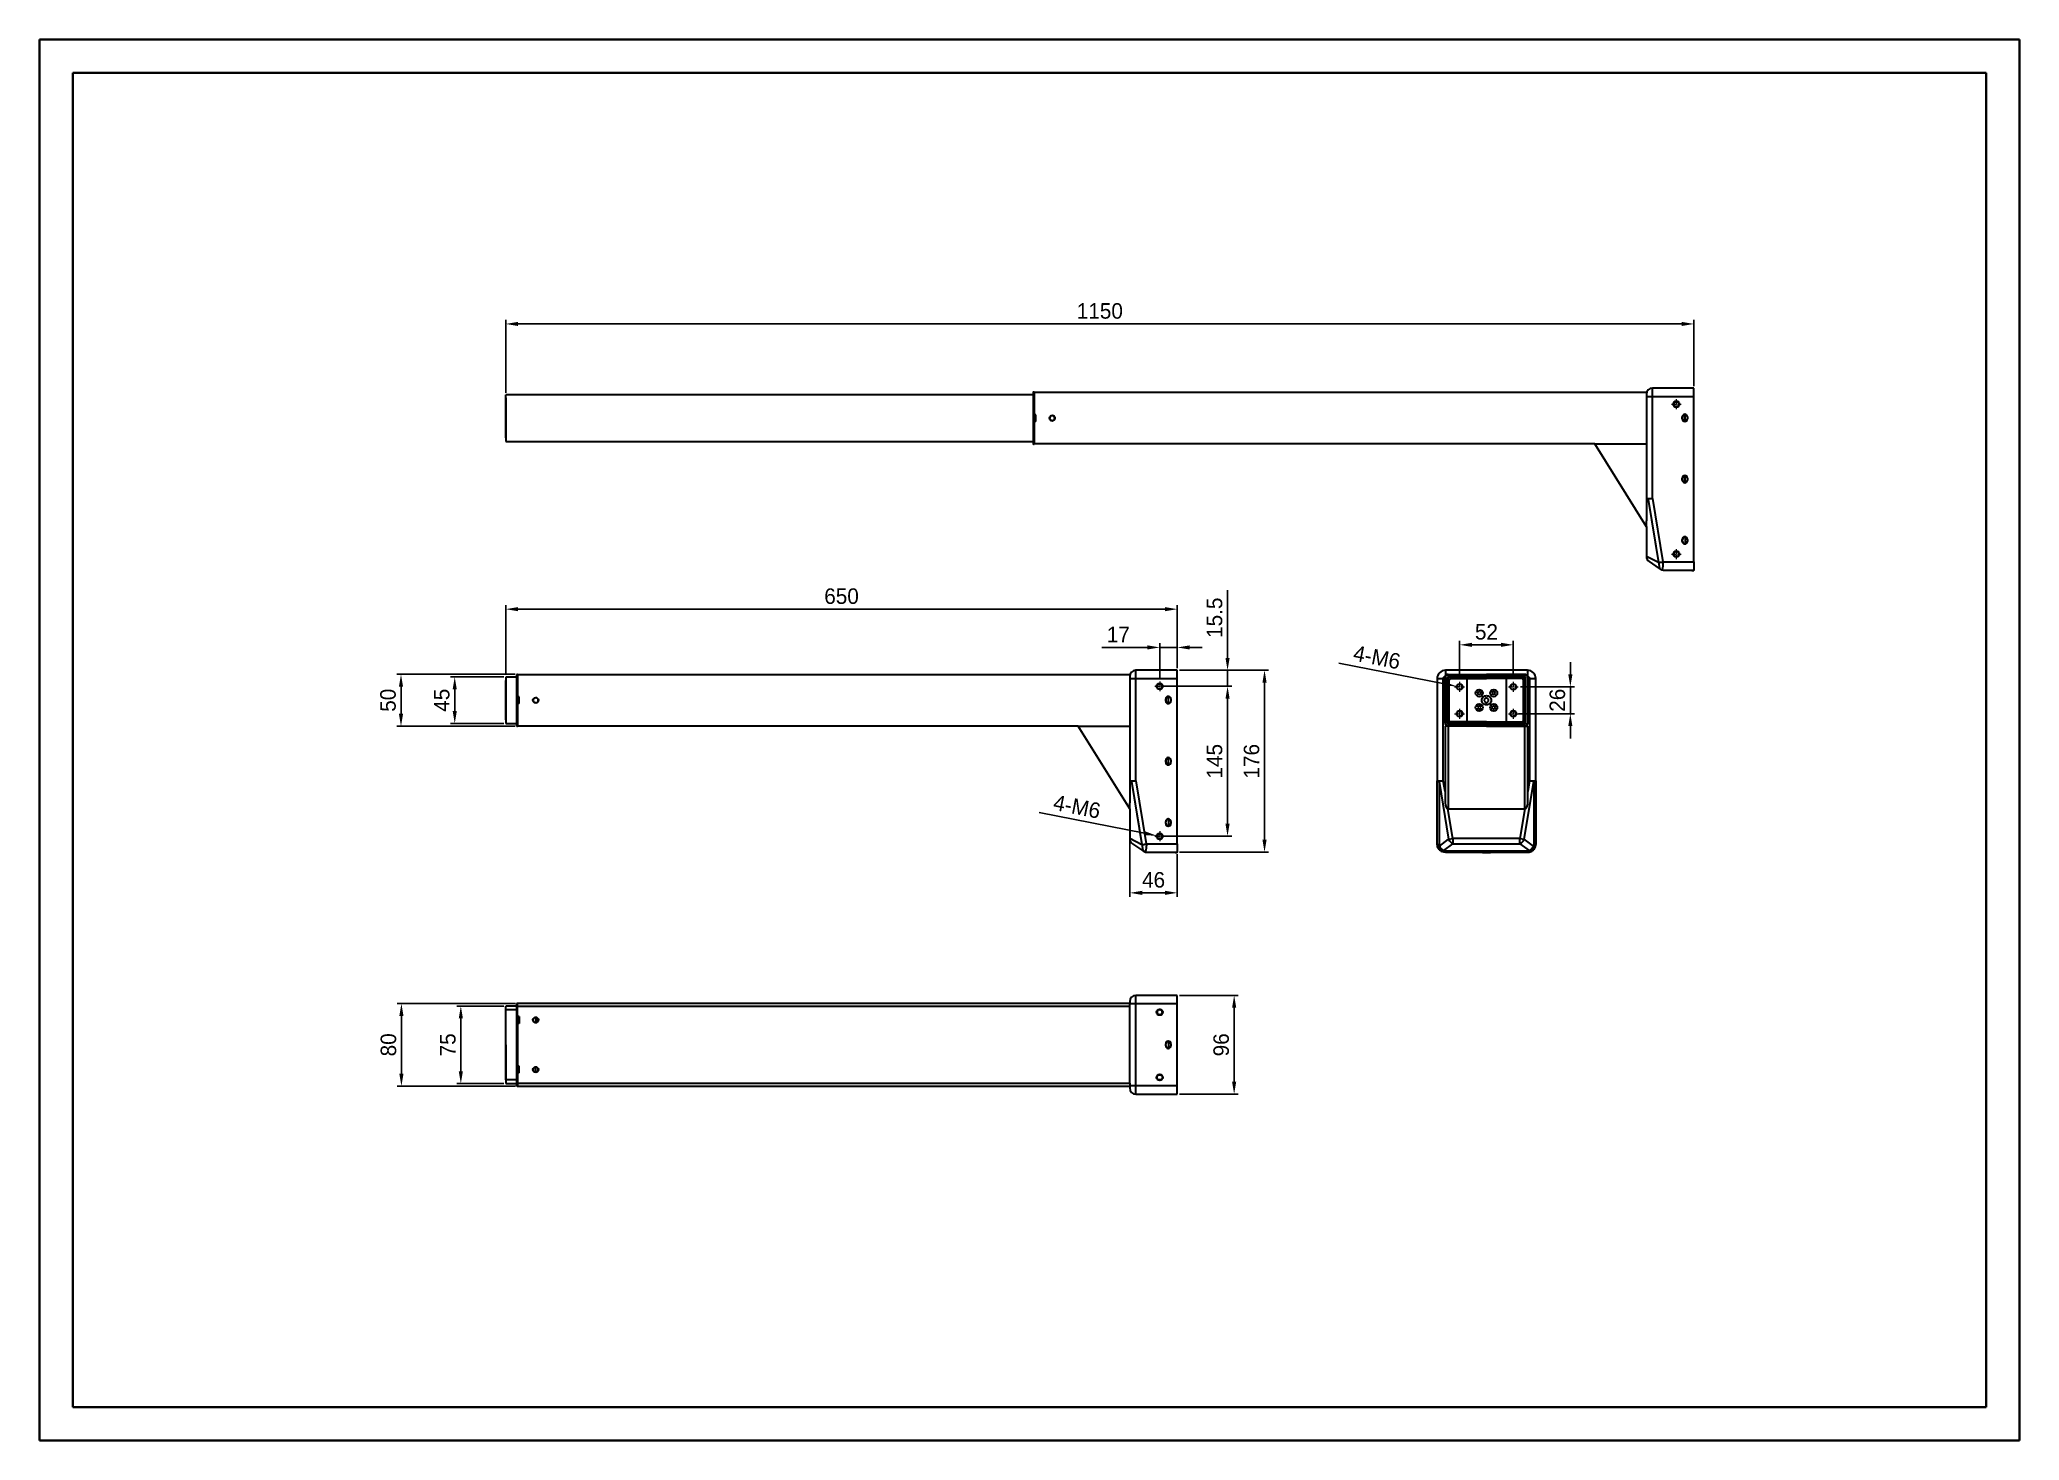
# Model space of a CAD drawing. Header units: millimetres. Extents: x 0 to 1916, y 0 to 1355.
import ezdxf

# ---------------------------------------------------------------- set-up
doc = ezdxf.new("R2010")
doc.units = ezdxf.units.MM
doc.linetypes.add('CENTER2', pattern=[7.5, 5, -1, 0.5, -1])
doc.layers.get('0').update_dxf_attribs({"lineweight": 18})
for name, color, linetype, lineweight in [('CAXA0', 7, 'Continuous', 70), ('CAXA3', 7, 'Continuous', 18), ('輪廓線', 7, 'Continuous', 20)]:
    doc.layers.add(name, color=color, linetype=linetype, lineweight=lineweight)
doc.dimstyles.new('ISO-25', dxfattribs={"dimtxt": 6, "dimasz": 6, "dimexe": 0.5, "dimexo": 0.625, "dimgap": 1.2, "dimtad": 1, "dimdsep": 46, "dimtxsty": 'Standard', "dimcen": 2.5, "dimdle": 12, "dimclrd": 3, "dimclre": 3, "dimclrt": 3, "dimadec": 0, "dimazin": 0, "dimtfac": 1, "dimtmove": 0, "dimatfit": 3, "dimfxl": 0, "dimarcsym": 0})

msp = doc.modelspace()

# ---------------------------------------------------------------- blocks, each defined once
blk = doc.blocks.new('*X3')
at = {"layer": '輪廓線'}
for points in [[(463.2, 1081.9), (463.2, 1077.9), (451.2, 1079.9)], [(1589.2, 1081.9), (1589.2, 1077.9), (1601.2, 1079.9)]]:
    blk.add_hatch(color=0, dxfattribs=at).paths.add_polyline_path(points, flags=0)
at = {"layer": '輪廓線', "color": 0, "lineweight": -2}
for p, q in [((451.2, 1013.3), (451.2, 1083.9)), ((463.2, 1079.9), (1589.2, 1079.9)), ((1601.2, 1019.8), (1601.2, 1083.9))]:
    blk.add_line(p, q, dxfattribs=at)
at = {"layer": '輪廓線', "color": 0, "lineweight": 15, "insert": (1026.2, 1092.4), "char_height": 15, "width": 78.771, "attachment_point": 5}
blk.add_mtext('1150', dxfattribs=at)
blk = doc.blocks.new('*X4')
at = {"layer": '輪廓線'}
for points in [[(347.8, 729), (351.8, 729), (349.8, 741)], [(347.8, 702.8), (351.8, 702.8), (349.8, 690.8)]]:
    blk.add_hatch(color=0, dxfattribs=at).paths.add_polyline_path(points, flags=0)
at = {"layer": '輪廓線', "color": 0, "lineweight": -2}
for p, q in [((460.2, 741), (345.8, 741)), ((349.8, 729), (349.8, 702.8)), ((460.2, 690.8), (345.8, 690.8))]:
    blk.add_line(p, q, dxfattribs=at)
at = {"layer": '輪廓線', "color": 0, "lineweight": 15, "insert": (337.3, 715.9), "char_height": 15, "width": 38.212, "attachment_point": 5, "rotation": 90}
blk.add_mtext('50', dxfattribs=at)
blk = doc.blocks.new('*X5')
at = {"layer": '輪廓線'}
for points in [[(463.2, 806), (463.2, 802), (451.2, 804)], [(1089.2, 806), (1089.2, 802), (1101.2, 804)]]:
    blk.add_hatch(color=0, dxfattribs=at).paths.add_polyline_path(points, flags=0)
at = {"layer": '輪廓線', "color": 0, "lineweight": -2}
for p, q in [((451.2, 740.4), (451.2, 808)), ((1101.2, 746.9), (1101.2, 808)), ((463.2, 804), (1089.2, 804))]:
    blk.add_line(p, q, dxfattribs=at)
at = {"layer": '輪廓線', "color": 0, "lineweight": 15, "insert": (776.2, 816.5), "char_height": 15, "width": 60.168, "attachment_point": 5}
blk.add_mtext('650', dxfattribs=at)
blk = doc.blocks.new('*X6')
at = {"layer": '輪廓線'}
for points in [[(1183.6, 732.9), (1187.6, 732.9), (1185.6, 744.9)], [(1183.6, 580.9), (1187.6, 580.9), (1185.6, 568.9)]]:
    blk.add_hatch(color=0, dxfattribs=at).paths.add_polyline_path(points, flags=0)
at = {"layer": '輪廓線', "color": 0, "lineweight": -2}
for p, q in [((1103.2, 744.9), (1189.6, 744.9)), ((1185.6, 732.9), (1185.6, 580.9)), ((1103.2, 568.9), (1189.6, 568.9))]:
    blk.add_line(p, q, dxfattribs=at)
at = {"layer": '輪廓線', "color": 0, "lineweight": 15, "insert": (1173.1, 656.9), "char_height": 15, "width": 57.318, "attachment_point": 5, "rotation": 90}
blk.add_mtext('176', dxfattribs=at)
blk = doc.blocks.new('*X7')
at = {"layer": '輪廓線'}
for points in [[(1147.8, 756.9), (1151.8, 756.9), (1149.8, 744.9)], [(1147.8, 717.4), (1151.8, 717.4), (1149.8, 729.4)]]:
    blk.add_hatch(color=0, dxfattribs=at).paths.add_polyline_path(points, flags=0)
at = {"layer": '輪廓線', "color": 0, "lineweight": -2}
for p, q in [((1149.8, 756.9), (1149.8, 822.4)), ((1086.2, 729.4), (1153.8, 729.4)), ((1103.2, 744.9), (1153.8, 744.9)), ((1149.8, 729.4), (1149.8, 744.9)), ((1149.8, 717.4), (1149.8, 705.4))]:
    blk.add_line(p, q, dxfattribs=at)
at = {"layer": '輪廓線', "color": 0, "lineweight": 15, "insert": (1137.3, 795.7), "char_height": 15, "width": 78.268, "attachment_point": 5, "rotation": 90}
blk.add_mtext('15.5', dxfattribs=at)
blk = doc.blocks.new('*X8')
at = {"layer": '輪廓線'}
for points in [[(1147.8, 717.4), (1151.8, 717.4), (1149.8, 729.4)], [(1147.8, 596.4), (1151.8, 596.4), (1149.8, 584.4)]]:
    blk.add_hatch(color=0, dxfattribs=at).paths.add_polyline_path(points, flags=0)
at = {"layer": '輪廓線', "color": 0, "lineweight": -2}
for p, q in [((1086.8, 729.4), (1153.8, 729.4)), ((1149.8, 717.4), (1149.8, 596.4)), ((1086.2, 584.4), (1153.8, 584.4))]:
    blk.add_line(p, q, dxfattribs=at)
at = {"layer": '輪廓線', "color": 0, "lineweight": 15, "insert": (1137.3, 656.9), "char_height": 15, "width": 56.816, "attachment_point": 5, "rotation": 90}
blk.add_mtext('145', dxfattribs=at)
blk = doc.blocks.new('*X9')
at = {"layer": '輪廓線'}
blk.add_hatch(color=0, dxfattribs=at).paths.add_polyline_path([(1069.8, 589.2), (1069, 585.3), (1081.2, 584.9)], flags=0)
at = {"layer": '輪廓線', "color": 0, "lineweight": -2}
for p, q in [((967.4, 607.4), (1069.4, 587.3)), ((1084.2, 584.4), (1081.2, 584.9))]:
    blk.add_line(p, q, dxfattribs=at)
at = {"layer": '輪廓線', "color": 0, "lineweight": 15, "insert": (1004.1, 612.9), "char_height": 15, "width": 86.309, "attachment_point": 5, "rotation": 348.8526}
blk.add_mtext('4-M6', dxfattribs=at)
blk = doc.blocks.new('*X10')
at = {"layer": '輪廓線'}
for points in [[(348.2, 410.6), (352.2, 410.6), (350.2, 422.6)], [(348.2, 354.6), (352.2, 354.6), (350.2, 342.6)]]:
    blk.add_hatch(color=0, dxfattribs=at).paths.add_polyline_path(points, flags=0)
at = {"layer": '輪廓線', "color": 0, "lineweight": -2}
for p, q in [((460.7, 422.6), (346.2, 422.6)), ((350.2, 410.6), (350.2, 354.6)), ((460.7, 342.6), (346.2, 342.6))]:
    blk.add_line(p, q, dxfattribs=at)
at = {"layer": '輪廓線', "color": 0, "lineweight": 15, "insert": (337.7, 382.6), "char_height": 15, "width": 38.883, "attachment_point": 5, "rotation": 90}
blk.add_mtext('80', dxfattribs=at)
blk = doc.blocks.new('*X11')
at = {"layer": '輪廓線'}
for points in [[(405.7, 408.1), (409.7, 408.1), (407.7, 420.1)], [(405.7, 357.1), (409.7, 357.1), (407.7, 345.1)]]:
    blk.add_hatch(color=0, dxfattribs=at).paths.add_polyline_path(points, flags=0)
at = {"layer": '輪廓線', "color": 0, "lineweight": -2}
for p, q in [((449.2, 420.1), (403.7, 420.1)), ((407.7, 408.1), (407.7, 357.1)), ((449.2, 345.1), (403.7, 345.1))]:
    blk.add_line(p, q, dxfattribs=at)
at = {"layer": '輪廓線', "color": 0, "lineweight": 15, "insert": (395.2, 382.6), "char_height": 15, "width": 37.542, "attachment_point": 5, "rotation": 90}
blk.add_mtext('75', dxfattribs=at)
blk = doc.blocks.new('*X12')
at = {"layer": '輪廓線'}
for points in [[(1154.2, 418.4), (1158.2, 418.4), (1156.2, 430.4)], [(1154.2, 346.9), (1158.2, 346.9), (1156.2, 334.9)]]:
    blk.add_hatch(color=0, dxfattribs=at).paths.add_polyline_path(points, flags=0)
at = {"layer": '輪廓線', "color": 0, "lineweight": -2}
for p, q in [((1103.2, 430.4), (1160.2, 430.4)), ((1156.2, 418.4), (1156.2, 346.9)), ((1103.2, 334.9), (1160.2, 334.9))]:
    blk.add_line(p, q, dxfattribs=at)
at = {"layer": '輪廓線', "color": 0, "lineweight": 15, "insert": (1143.7, 382.6), "char_height": 15, "width": 38.883, "attachment_point": 5, "rotation": 90}
blk.add_mtext('96', dxfattribs=at)
blk = doc.blocks.new('*X13')
at = {"layer": '輪廓線'}
for points in [[(1386.4, 771.5), (1386.4, 767.5), (1374.4, 769.5)], [(1414.4, 771.5), (1414.4, 767.5), (1426.4, 769.5)]]:
    blk.add_hatch(color=0, dxfattribs=at).paths.add_polyline_path(points, flags=0)
at = {"layer": '輪廓線', "color": 0, "lineweight": -2}
for p, q in [((1374.4, 739.7), (1374.4, 773.5)), ((1386.4, 769.5), (1414.4, 769.5)), ((1426.4, 739.7), (1426.4, 773.5))]:
    blk.add_line(p, q, dxfattribs=at)
at = {"layer": '輪廓線', "color": 0, "lineweight": 15, "insert": (1400.4, 782), "char_height": 15, "width": 37.709, "attachment_point": 5}
blk.add_mtext('52', dxfattribs=at)
blk = doc.blocks.new('*X14')
at = {"layer": '輪廓線'}
for points in [[(1479.6, 740.9), (1483.6, 740.9), (1481.6, 728.9)], [(1479.6, 690.9), (1483.6, 690.9), (1481.6, 702.9)]]:
    blk.add_hatch(color=0, dxfattribs=at).paths.add_polyline_path(points, flags=0)
at = {"layer": '輪廓線', "color": 0, "lineweight": -2}
for p, q in [((1481.6, 740.9), (1481.6, 752.9)), ((1433.2, 728.9), (1485.6, 728.9)), ((1481.6, 728.9), (1481.6, 702.9)), ((1431.3, 702.9), (1485.6, 702.9)), ((1481.6, 690.9), (1481.6, 678.9))]:
    blk.add_line(p, q, dxfattribs=at)
at = {"layer": '輪廓線', "color": 0, "lineweight": 15, "insert": (1469.1, 715.9), "char_height": 15, "width": 38.547, "attachment_point": 5, "rotation": 90}
blk.add_mtext('26', dxfattribs=at)
blk = doc.blocks.new('*X15')
at = {"layer": '輪廓線'}
blk.add_hatch(color=0, dxfattribs=at).paths.add_polyline_path([(1360.1, 733.7), (1359.3, 729.8), (1371.5, 729.4)], flags=0)
at = {"layer": '輪廓線', "color": 0, "lineweight": -2}
for p, q in [((1257.6, 751.9), (1359.7, 731.8)), ((1374.4, 728.9), (1371.5, 729.4))]:
    blk.add_line(p, q, dxfattribs=at)
at = {"layer": '輪廓線', "color": 0, "lineweight": 15, "insert": (1294.4, 757.4), "char_height": 15, "width": 86.309, "attachment_point": 5, "rotation": 348.8526}
blk.add_mtext('4-M6', dxfattribs=at)
blk = doc.blocks.new('*X16')
at = {"layer": '輪廓線'}
for points in [[(399.8, 726.4), (403.8, 726.4), (401.8, 738.4)], [(399.8, 705.4), (403.8, 705.4), (401.8, 693.4)]]:
    blk.add_hatch(color=0, dxfattribs=at).paths.add_polyline_path(points, flags=0)
at = {"layer": '輪廓線', "color": 0, "lineweight": -2}
for p, q in [((449.2, 738.4), (397.8, 738.4)), ((401.8, 726.4), (401.8, 705.4)), ((449.2, 693.4), (397.8, 693.4))]:
    blk.add_line(p, q, dxfattribs=at)
at = {"layer": '輪廓線', "color": 0, "lineweight": 15, "insert": (389.3, 715.9), "char_height": 15, "width": 38.715, "attachment_point": 5, "rotation": 90}
blk.add_mtext('45', dxfattribs=at)
blk = doc.blocks.new('*X17')
at = {"layer": '輪廓線'}
for points in [[(1072.2, 769), (1072.2, 765), (1084.2, 767)], [(1113.2, 769), (1113.2, 765), (1101.2, 767)]]:
    blk.add_hatch(color=0, dxfattribs=at).paths.add_polyline_path(points, flags=0)
at = {"layer": '輪廓線', "color": 0, "lineweight": -2}
for p, q in [((1072.2, 767), (1028, 767)), ((1084.2, 736.2), (1084.2, 771)), ((1101.2, 767), (1084.2, 767)), ((1101.2, 746.9), (1101.2, 771)), ((1113.2, 767), (1125.2, 767))]:
    blk.add_line(p, q, dxfattribs=at)
at = {"layer": '輪廓線', "color": 0, "lineweight": 15, "insert": (1044.1, 779.5), "char_height": 15, "width": 35.531, "attachment_point": 5}
blk.add_mtext('17', dxfattribs=at)
blk = doc.blocks.new('*X18')
at = {"layer": '輪廓線'}
for points in [[(1067.2, 531.6), (1067.2, 527.6), (1055.2, 529.6)], [(1089.2, 531.6), (1089.2, 527.6), (1101.2, 529.6)]]:
    blk.add_hatch(color=0, dxfattribs=at).paths.add_polyline_path(points, flags=0)
at = {"layer": '輪廓線', "color": 0, "lineweight": -2}
for p, q in [((1055.2, 580.1), (1055.2, 525.6)), ((1101.2, 566.9), (1101.2, 525.6)), ((1089.2, 529.6), (1067.2, 529.6))]:
    blk.add_line(p, q, dxfattribs=at)
at = {"layer": '輪廓線', "color": 0, "lineweight": 15, "insert": (1078.2, 542.1), "char_height": 15, "width": 39.218, "attachment_point": 5}
blk.add_mtext('46', dxfattribs=at)

# ---------------------------------------------------------------- dimensions: what is measured, and where the dimension line sits
at = {"layer": '輪廓線', "lineweight": 15}
for base, p1, p2, text, picture, middle in [((1601.151, 1079.943), (451.151, 1011.294), (1601.151, 1017.794), '1150', '*X3', (1026.151, 1092.443)), ((1101.151, 803.991), (451.151, 738.369), (1101.151, 744.869), '650', '*X5', (776.151, 816.491))]:
    dim = msp.add_linear_dim(base=base, p1=p1, p2=p2, text=text, dimstyle='ISO-25', override={"dimtxt": 15, "dimasz": 12, "dimexe": 4, "dimexo": 2, "dimgap": 5, "dimsah": 1, "dimdle": 24, "dimclrd": 0, "dimclre": 0, "dimclrt": 0, "dimtolj": 1}, dxfattribs=at)
    dim.commit()
    dim.dimension.update_dxf_attribs({"geometry": picture, "text_midpoint": middle})
for base, p1, p2, angle, picture, middle in [((1149.777, 744.869), (1084.151, 729.369), (1101.151, 744.869), 90, '*X7', (1137.277, 795.655)), ((401.796, 693.369), (451.151, 738.369), (451.151, 693.369), 270, '*X16', (389.296, 715.869)), ((1149.777, 584.369), (1084.776, 729.369), (1084.151, 584.369), 270, '*X8', (1137.277, 656.869)), ((1185.614, 568.869), (1101.151, 744.869), (1101.151, 568.869), 270, '*X6', (1173.114, 656.869))]:
    dim = msp.add_linear_dim(base=base, p1=p1, p2=p2, angle=angle, dimstyle='ISO-25', override={"dimtxt": 15, "dimasz": 12, "dimexe": 4, "dimexo": 2, "dimgap": 5, "dimsah": 1, "dimdle": 24, "dimclrd": 0, "dimclre": 0, "dimclrt": 0, "dimtolj": 1, "dimtzin": 8}, dxfattribs=at)
    dim.commit()
    dim.dimension.update_dxf_attribs({"geometry": picture, "text_midpoint": middle})
for base, p1, p2, picture, middle in [((1084.151, 767.049), (1101.151, 744.869), (1084.151, 734.169), '*X17', (1044.079, 779.549)), ((1426.404, 769.491), (1374.404, 737.669), (1426.404, 737.669), '*X13', (1400.404, 781.991)), ((1055.151, 529.586), (1101.151, 568.869), (1055.151, 582.08), '*X18', (1078.151, 542.086))]:
    dim = msp.add_linear_dim(base=base, p1=p1, p2=p2, dimstyle='ISO-25', override={"dimtxt": 15, "dimasz": 12, "dimexe": 4, "dimexo": 2, "dimgap": 5, "dimsah": 1, "dimdle": 24, "dimclrd": 0, "dimclre": 0, "dimclrt": 0, "dimtolj": 1, "dimtzin": 8}, dxfattribs=at)
    dim.commit()
    dim.dimension.update_dxf_attribs({"geometry": picture, "text_midpoint": middle})
for center, mpoint, picture, middle in [((1374.404, 728.869), (1371.461, 729.449), '*X15', (1291.957, 745.116)), ((1084.151, 584.369), (1081.207, 584.949), '*X9', (1001.703, 600.616))]:
    dim = msp.add_radius_dim(center=center, mpoint=mpoint, text='4-M6', dimstyle='ISO-25', override={"dimtxt": 15, "dimasz": 12, "dimexe": 4, "dimexo": 2, "dimgap": 5, "dimpost": 'R<>', "dimsah": 1, "dimdle": 24, "dimclrd": 0, "dimclre": 0, "dimclrt": 0, "dimtolj": 1}, dxfattribs=at)
    dim.commit()
    dim.dimension.update_dxf_attribs({"geometry": picture, "text_midpoint": middle, "dimtype": 164})
for base, p1, p2, picture, middle in [((1481.613, 702.869), (1431.19, 728.869), (1429.304, 702.869), '*X14', (1481.613, 715.869)), ((350.234, 342.64), (462.651, 422.64), (462.651, 342.64), '*X10', (350.234, 382.64)), ((407.653, 345.14), (451.151, 420.14), (451.151, 345.14), '*X11', (407.653, 382.64))]:
    dim = msp.add_linear_dim(base=base, p1=p1, p2=p2, angle=270, dimstyle='ISO-25', override={"dimtxt": 15, "dimasz": 12, "dimexe": 4, "dimexo": 2, "dimgap": 5, "dimsah": 1, "dimdle": 24, "dimclrd": 0, "dimclre": 0, "dimclrt": 0, "dimtolj": 1, "dimtzin": 8}, dxfattribs=at)
    dim.commit()
    dim.dimension.update_dxf_attribs({"geometry": picture, "text_midpoint": middle, "dimtype": 160})
dim = msp.add_linear_dim(base=(349.818, 690.769), p1=(462.151, 740.969), p2=(462.151, 690.769), angle=270, text='50', dimstyle='ISO-25', override={"dimtxt": 15, "dimasz": 12, "dimexe": 4, "dimexo": 2, "dimgap": 5, "dimsah": 1, "dimdle": 24, "dimclrd": 0, "dimclre": 0, "dimclrt": 0, "dimtolj": 1}, dxfattribs=at)
dim.commit()
dim.dimension.update_dxf_attribs({"geometry": '*X4', "text_midpoint": (349.818, 715.869), "dimtype": 160})
dim = msp.add_linear_dim(base=(1156.242, 334.89), p1=(1101.151, 430.39), p2=(1101.151, 334.89), angle=270, text='96', dimstyle='ISO-25', override={"dimtxt": 15, "dimasz": 12, "dimexe": 4, "dimexo": 2, "dimgap": 5, "dimsah": 1, "dimdle": 24, "dimclrd": 0, "dimclre": 0, "dimclrt": 0, "dimtolj": 1}, dxfattribs=at)
dim.commit()
dim.dimension.update_dxf_attribs({"geometry": '*X12', "text_midpoint": (1143.742, 382.64)})

# ---------------------------------------------------------------- linework, layer by layer
at = {"color": 0, "linetype": 'Continuous'}
msp.add_line((32.26, 1322.654), (490.612, 1322.654), dxfattribs=at)
at = {"linetype": 'Continuous', "lineweight": 30}
for p, q in [((1561.151, 1009.794), (1561.151, 1017.794)), ((1601.151, 1017.794), (1561.151, 1017.794)), ((1601.151, 1009.794), (1601.151, 1017.794)), ((451.151, 969.794), (451.151, 1011.294)), ((961.651, 1011.294), (451.151, 1011.294)), ((451.151, 1008.294), (451.151, 969.294)), ((961.651, 1013.394), (961.651, 1010.894)), ((961.651, 1010.894), (961.651, 966.694)), ((962.651, 1013.894), (962.151, 1013.894)), ((962.651, 1013.894), (962.651, 1010.894)), ((962.651, 1013.794), (1555.151, 1013.794)), ((962.651, 1010.894), (962.651, 966.694)), ((1555.151, 1013.794), (1555.151, 1010.794)), ((1555.151, 1011.794), (1555.151, 1009.794)), ((1555.151, 1010.794), (1555.151, 1009.794)), ((1555.151, 1009.794), (1555.151, 910.912)), ((1561.151, 910.912), (1561.151, 1009.794)), ((1561.151, 1009.794), (1601.151, 1009.794)), ((1601.151, 849.794), (1601.151, 1009.794)), ((451.151, 980.114), (451.151, 984.114)), ((964.151, 992.044), (962.651, 992.044)), ((962.651, 992.044), (962.651, 985.544)), ((964.151, 985.544), (962.651, 985.544)), ((964.151, 985.544), (964.151, 992.044)), ((982.651, 989.508), (982.651, 988.794)), ((982.651, 988.794), (982.651, 988.08)), ((1589.951, 988.044), (1589.951, 990.044)), ((1590.151, 990.044), (1590.151, 988.044)), ((1592.749, 985.562), (1592.749, 992.526)), ((1594.951, 990.044), (1594.951, 988.044)), ((451.151, 969.294), (451.151, 966.294)), ((451.151, 966.294), (961.651, 966.294)), ((961.651, 966.694), (961.651, 964.194)), ((962.151, 963.694), (962.651, 963.694)), ((962.651, 966.694), (962.651, 963.694)), ((1505.151, 963.794), (962.651, 963.794)), ((1555.151, 883.794), (1505.151, 963.794)), ((1508.688, 963.794), (1555.151, 963.794)), ((1589.951, 928.794), (1589.951, 930.794)), ((1590.151, 930.794), (1590.151, 928.794)), ((1592.749, 926.312), (1592.749, 933.276)), ((1594.951, 930.794), (1594.951, 928.794)), ((1555.151, 910.912), (1555.151, 900.412)), ((1556.908, 910.214), (1567.87, 843.365)), ((1556.908, 910.214), (1566.956, 849.097)), ((1561.151, 910.912), (1571.198, 849.794)), ((1561.151, 910.912), (1571.198, 849.794)), ((1555.151, 900.412), (1555.151, 889.455)), ((1555.151, 883.811), (1555.151, 889.455)), ((1555.151, 883.811), (1555.151, 855.005)), ((1589.951, 869.544), (1589.951, 871.544)), ((1590.151, 869.544), (1590.151, 871.544)), ((1592.749, 874.026), (1592.749, 867.062)), ((1594.951, 871.544), (1594.951, 869.544)), ((1566.956, 849.097), (1555.151, 855.005)), ((1557.822, 850.013), (1567.604, 843.492)), ((1571.198, 849.794), (1601.151, 849.794)), ((1571.198, 849.794), (1601.151, 849.794)), ((1601.151, 849.794), (1601.151, 841.794)), ((1569.31, 842.485), (1568.639, 842.802)), ((1571.967, 841.794), (1571.934, 841.883)), ((1571.967, 841.794), (1601.151, 841.794)), ((1599.151, 841.094), (1599.151, 841.794)), ((1601.151, 841.094), (1599.151, 841.094)), ((1601.151, 841.094), (1601.151, 841.794)), ((451.151, 738.369), (451.151, 735.369)), ((461.651, 738.369), (451.151, 738.369)), ((451.151, 735.369), (451.151, 696.369)), ((451.151, 696.869), (451.151, 734.869)), ((461.651, 740.469), (461.651, 737.969)), ((461.651, 737.969), (461.651, 693.769)), ((462.651, 740.969), (462.151, 740.969)), ((462.651, 740.969), (462.651, 737.969)), ((462.651, 740.869), (1055.151, 740.869)), ((462.651, 737.969), (462.651, 693.769)), ((1055.151, 740.869), (1055.151, 737.869)), ((1055.151, 738.869), (1055.151, 736.869)), ((1055.151, 737.869), (1055.151, 736.869)), ((1055.151, 736.869), (1055.151, 637.987)), ((1061.151, 736.869), (1061.151, 744.869)), ((1101.151, 744.869), (1061.151, 744.869)), ((1061.151, 637.987), (1061.151, 736.869)), ((1061.151, 736.869), (1101.151, 736.869)), ((1101.151, 736.869), (1101.151, 744.869)), ((1101.151, 576.869), (1101.151, 736.869)), ((1352.654, 736.869), (1352.654, 637.987)), ((1352.654, 736.869), (1358.654, 736.869)), ((1358.654, 637.987), (1358.654, 736.869)), ((1360.304, 693.769), (1360.304, 737.969)), ((1360.804, 737.969), (1360.304, 737.969)), ((1440.154, 744.869), (1360.654, 744.869)), ((1360.654, 744.869), (1360.654, 739.376)), ((1360.804, 693.769), (1360.804, 737.969)), ((1362.724, 693.769), (1362.724, 737.969)), ((1362.724, 732.369), (1362.904, 732.369)), ((1362.904, 729.369), (1362.724, 729.369)), ((1362.904, 696.369), (1362.904, 735.369)), ((1363.304, 740.469), (1363.304, 740.969)), ((1363.304, 740.969), (1400.404, 740.969)), ((1363.304, 740.469), (1400.404, 740.469)), ((1363.304, 738.549), (1400.404, 738.549)), ((1364.404, 696.369), (1364.404, 735.369)), ((1365.904, 738.369), (1400.404, 738.369)), ((1365.904, 736.869), (1400.404, 736.869)), ((1371.404, 738.549), (1371.404, 738.369)), ((1374.404, 738.369), (1374.404, 738.549)), ((1381.413, 735.869), (1381.413, 695.869)), ((1437.504, 740.969), (1400.404, 740.969)), ((1400.404, 740.469), (1437.504, 740.469)), ((1437.504, 738.549), (1400.404, 738.549)), ((1434.904, 738.369), (1400.404, 738.369)), ((1434.904, 736.869), (1400.404, 736.869)), ((1419.396, 735.869), (1419.396, 695.869)), ((1426.404, 738.549), (1426.404, 738.369)), ((1426.404, 731.949), (1426.404, 731.869)), ((1429.404, 738.369), (1429.404, 738.549)), ((1436.404, 696.369), (1436.404, 735.369)), ((1437.504, 740.969), (1437.504, 740.469)), ((1437.904, 696.369), (1437.904, 735.369)), ((1438.084, 732.369), (1437.904, 732.369)), ((1437.904, 729.369), (1438.084, 729.369)), ((1438.084, 693.769), (1438.084, 737.969)), ((1440.004, 737.969), (1440.004, 693.769)), ((1440.504, 737.969), (1440.004, 737.969)), ((1440.154, 744.869), (1440.154, 739.376)), ((1440.504, 693.769), (1440.504, 737.969)), ((1442.154, 736.869), (1442.154, 637.987)), ((1442.154, 736.869), (1448.154, 736.869)), ((1448.154, 637.987), (1448.154, 736.869)), ((464.151, 719.119), (462.651, 719.119)), ((462.651, 719.119), (462.651, 712.619)), ((464.151, 712.619), (462.651, 712.619)), ((464.151, 712.619), (464.151, 719.119)), ((482.651, 716.584), (482.651, 715.869)), ((482.651, 715.869), (482.651, 715.155)), ((1089.951, 715.119), (1089.951, 717.119)), ((1090.151, 717.119), (1090.151, 715.119)), ((1092.749, 712.637), (1092.749, 719.602)), ((1094.951, 717.119), (1094.951, 715.119)), ((1391.673, 722.869), (1392.539, 724.369)), ((1391.673, 722.869), (1392.539, 721.369)), ((1392.539, 710.369), (1391.673, 708.869)), ((1392.539, 724.369), (1394.271, 724.369)), ((1394.271, 721.369), (1392.539, 721.369)), ((1392.539, 710.369), (1394.271, 710.369)), ((1394.271, 724.369), (1395.137, 722.869)), ((1395.137, 722.869), (1394.271, 721.369)), ((1395.137, 708.869), (1394.271, 710.369)), ((1406.538, 724.369), (1405.671, 722.869)), ((1405.671, 722.869), (1406.538, 721.369)), ((1405.671, 708.869), (1406.538, 710.369)), ((1408.27, 724.369), (1406.538, 724.369)), ((1408.27, 721.369), (1406.538, 721.369)), ((1406.538, 710.369), (1408.27, 710.369)), ((1409.136, 722.869), (1408.27, 724.369)), ((1408.27, 721.369), (1409.136, 722.869)), ((1409.136, 708.869), (1408.27, 710.369)), ((451.151, 696.369), (451.151, 693.369)), ((451.151, 693.369), (461.651, 693.369)), ((461.651, 693.769), (461.651, 691.269)), ((462.151, 690.769), (462.651, 690.769)), ((462.651, 693.769), (462.651, 690.769)), ((1005.151, 690.869), (462.651, 690.869)), ((1055.151, 610.869), (1005.151, 690.869)), ((1008.688, 690.869), (1055.151, 690.869)), ((1360.804, 693.769), (1360.304, 693.769)), ((1360.404, 690.869), (1360.404, 616.53)), ((1362.536, 690.869), (1360.404, 690.869)), ((1362.724, 702.369), (1362.904, 702.369)), ((1362.724, 699.369), (1362.904, 699.369)), ((1400.404, 693.189), (1363.304, 693.189)), ((1400.404, 691.269), (1363.304, 691.269)), ((1363.304, 691.269), (1363.304, 690.769)), ((1400.404, 690.769), (1363.304, 690.769)), ((1363.404, 690.769), (1363.404, 610.869)), ((1400.404, 694.869), (1365.904, 694.869)), ((1400.404, 693.369), (1365.904, 693.369)), ((1371.404, 693.369), (1371.404, 693.189)), ((1374.404, 699.869), (1374.404, 699.789)), ((1374.404, 693.369), (1374.404, 693.189)), ((1376.791, 702.869), (1376.604, 702.869)), ((1391.673, 708.869), (1392.539, 707.369)), ((1392.539, 707.369), (1394.271, 707.369)), ((1394.271, 707.369), (1395.137, 708.869)), ((1400.404, 694.869), (1434.904, 694.869)), ((1400.404, 693.369), (1434.904, 693.369)), ((1400.404, 693.189), (1437.504, 693.189)), ((1437.504, 691.269), (1400.404, 691.269)), ((1400.404, 690.769), (1437.504, 690.769)), ((1406.538, 707.369), (1405.671, 708.869)), ((1408.27, 707.369), (1406.538, 707.369)), ((1409.136, 708.869), (1408.27, 707.369)), ((1426.404, 693.369), (1426.404, 693.189)), ((1429.404, 693.369), (1429.404, 693.189)), ((1437.404, 610.869), (1437.404, 690.769)), ((1437.504, 690.769), (1437.504, 691.269)), ((1438.084, 702.369), (1437.904, 702.369)), ((1437.904, 699.369), (1438.084, 699.369)), ((1438.272, 690.869), (1440.404, 690.869)), ((1440.504, 693.769), (1440.004, 693.769)), ((1440.404, 616.53), (1440.404, 690.869)), ((1089.951, 655.869), (1089.951, 657.869)), ((1090.151, 657.869), (1090.151, 655.869)), ((1092.749, 653.387), (1092.749, 660.352)), ((1094.951, 657.869), (1094.951, 655.869)), ((1055.151, 637.987), (1055.151, 627.487)), ((1056.908, 637.289), (1067.87, 570.44)), ((1056.908, 637.289), (1066.956, 576.172)), ((1061.151, 637.987), (1071.198, 576.869)), ((1061.151, 637.987), (1071.198, 576.869)), ((1352.654, 637.987), (1354.412, 637.987)), ((1352.654, 576.869), (1352.654, 637.987)), ((1354.412, 637.987), (1358.654, 637.987)), ((1358.654, 637.987), (1354.469, 637.289)), ((1354.469, 637.289), (1363.787, 581.383)), ((1354.469, 637.289), (1354.469, 576.172)), ((1360.404, 627.487), (1358.654, 637.987)), ((1437.021, 581.383), (1446.339, 637.289)), ((1442.154, 637.987), (1440.404, 627.487)), ((1446.339, 637.289), (1442.154, 637.987)), ((1442.154, 637.987), (1448.154, 637.987)), ((1446.339, 637.289), (1446.339, 576.172)), ((1448.154, 637.987), (1448.154, 576.869)), ((1055.151, 627.487), (1055.151, 616.53)), ((1055.151, 610.887), (1055.151, 616.53)), ((1055.151, 610.887), (1055.151, 582.08)), ((1089.951, 596.619), (1089.951, 598.619)), ((1090.151, 596.619), (1090.151, 598.619)), ((1092.749, 601.102), (1092.749, 594.137)), ((1094.951, 598.619), (1094.951, 596.619)), ((1367.972, 582.08), (1363.171, 610.887)), ((1363.404, 610.869), (1437.404, 610.869)), ((1437.638, 610.887), (1432.837, 582.08)), ((1066.956, 576.172), (1055.151, 582.08)), ((1057.822, 577.088), (1067.604, 570.567)), ((1071.198, 576.869), (1101.151, 576.869)), ((1071.198, 576.869), (1101.151, 576.869)), ((1101.151, 576.869), (1101.151, 568.869)), ((1353.07, 574.555), (1352.654, 576.869)), ((1354.958, 574.862), (1363.787, 581.383)), ((1359.143, 570.567), (1367.972, 577.088)), ((1363.787, 581.383), (1367.972, 582.08)), ((1432.837, 582.08), (1367.972, 582.08)), ((1367.972, 582.08), (1367.972, 579.249)), ((1367.972, 577.088), (1432.837, 577.088)), ((1432.837, 582.08), (1435.101, 581.703)), ((1432.837, 577.088), (1432.837, 582.08)), ((1432.837, 577.088), (1441.666, 570.567)), ((1445.851, 574.862), (1437.021, 581.383)), ((1069.31, 569.56), (1068.639, 569.877)), ((1071.967, 568.869), (1071.934, 568.959)), ((1071.967, 568.869), (1101.151, 568.869)), ((1099.151, 568.169), (1099.151, 568.869)), ((1101.151, 568.169), (1099.151, 568.169)), ((1101.151, 568.169), (1101.151, 568.869)), ((1440.154, 569.877), (1360.654, 569.877)), ((1360.654, 569.877), (1360.654, 568.869)), ((1360.654, 568.869), (1440.154, 568.869)), ((1396.654, 568.869), (1396.654, 568.169)), ((1404.154, 568.169), (1396.654, 568.169)), ((1404.154, 568.169), (1404.154, 568.869)), ((1440.154, 569.877), (1440.154, 568.869)), ((461.651, 422.24), (461.651, 419.74)), ((462.151, 422.64), (462.151, 419.64)), ((462.151, 422.64), (462.651, 422.64)), ((462.651, 419.64), (462.651, 422.64)), ((1055.151, 422.64), (462.651, 422.64)), ((1055.151, 424.39), (1055.151, 422.39)), ((1055.151, 419.64), (1055.151, 422.64)), ((1061.151, 422.39), (1061.151, 430.39)), ((1101.151, 430.39), (1061.151, 430.39)), ((1061.151, 342.89), (1061.151, 422.39)), ((1101.151, 422.39), (1061.151, 422.39)), ((1101.151, 422.39), (1101.151, 430.39)), ((1101.151, 342.89), (1101.151, 422.39)), ((451.151, 417.14), (451.151, 420.14)), ((461.651, 420.14), (451.151, 420.14)), ((451.151, 382.64), (451.151, 417.14)), ((451.151, 348.64), (451.151, 416.64)), ((451.151, 416.64), (461.651, 416.64)), ((461.651, 419.74), (461.651, 382.64)), ((462.151, 419.74), (462.151, 382.64)), ((462.151, 419.74), (462.651, 419.74)), ((462.651, 382.64), (462.651, 419.74)), ((1055.151, 419.64), (462.651, 419.64)), ((464.151, 409.89), (462.651, 409.89)), ((464.151, 403.39), (462.651, 403.39)), ((462.651, 403.39), (462.651, 361.89)), ((464.151, 409.89), (464.151, 403.39)), ((480.151, 409.14), (480.151, 404.14)), ((482.651, 406.64), (482.651, 407.354)), ((482.651, 405.926), (482.651, 406.64)), ((1055.151, 345.64), (1055.151, 419.64)), ((1089.951, 381.64), (1089.951, 383.64)), ((1090.151, 381.64), (1090.151, 383.64)), ((1092.749, 386.122), (1092.749, 379.158)), ((1094.951, 383.64), (1094.951, 381.64)), ((451.151, 382.64), (451.151, 348.14)), ((461.651, 382.64), (461.651, 345.54)), ((462.151, 345.54), (462.151, 382.64)), ((462.651, 382.64), (462.651, 345.54)), ((461.651, 348.64), (451.151, 348.64)), ((451.151, 348.14), (451.151, 345.14)), ((451.151, 345.14), (461.651, 345.14)), ((461.651, 345.54), (461.651, 343.04)), ((462.151, 345.64), (462.151, 342.64)), ((462.651, 345.54), (462.151, 345.54)), ((464.151, 361.89), (462.651, 361.89)), ((464.151, 355.39), (462.651, 355.39)), ((462.651, 345.64), (462.651, 342.64)), ((462.651, 345.64), (1055.151, 345.64)), ((464.151, 355.39), (464.151, 361.89)), ((480.151, 356.14), (480.151, 361.14)), ((482.651, 359.354), (482.651, 358.64)), ((482.651, 358.64), (482.651, 357.926)), ((1055.151, 345.64), (1055.151, 342.64)), ((462.151, 342.64), (462.651, 342.64)), ((462.651, 342.64), (1055.151, 342.64)), ((1055.151, 342.89), (1055.151, 340.89)), ((1061.151, 334.89), (1061.151, 342.89)), ((1101.151, 342.89), (1061.151, 342.89)), ((1061.151, 334.89), (1101.151, 334.89)), ((1101.151, 334.89), (1101.151, 342.89))]:
    msp.add_line(p, q, dxfattribs=at)
at = {"linetype": 'CENTER2', "lineweight": 15}
for p, q in [((1579.365, 1002.294), (1588.936, 1002.294)), ((1584.151, 1007.094), (1584.151, 997.494)), ((1579.365, 857.294), (1588.936, 857.294)), ((1584.151, 862.094), (1584.151, 852.494)), ((1079.365, 729.369), (1088.936, 729.369)), ((1084.151, 734.169), (1084.151, 724.569)), ((1369.619, 728.869), (1379.19, 728.869)), ((1374.404, 733.669), (1374.404, 724.069)), ((1421.619, 728.869), (1431.19, 728.869)), ((1426.404, 733.669), (1426.404, 724.069)), ((1369.619, 702.869), (1379.19, 702.869)), ((1374.404, 707.669), (1374.404, 698.069)), ((1421.619, 702.869), (1431.19, 702.869)), ((1426.404, 707.669), (1426.404, 698.069)), ((1079.365, 584.369), (1088.936, 584.369)), ((1084.151, 589.169), (1084.151, 579.569))]:
    msp.add_line(p, q, dxfattribs=at)
at = {"linetype": 'Continuous', "lineweight": 30}
for points in [[(1555.151, 1009.794), (1555.266, 1009.794), (1555.607, 1009.794), (1556.162, 1009.794), (1556.908, 1009.794), (1557.817, 1009.794), (1558.854, 1009.794), (1559.98, 1009.794), (1561.151, 1009.794)], [(1505.151, 963.794), (1505.204, 963.794), (1505.364, 963.794), (1505.625, 963.794), (1505.978, 963.794), (1506.414, 963.794), (1506.919, 963.794), (1507.478, 963.794), (1508.074, 963.794), (1508.688, 963.794)], [(1555.151, 910.912), (1555.266, 910.912), (1555.607, 910.912), (1556.162, 910.912), (1556.908, 910.912), (1557.817, 910.912), (1558.854, 910.912), (1559.98, 910.912), (1561.151, 910.912)], [(1055.151, 736.869), (1055.266, 736.869), (1055.607, 736.869), (1056.162, 736.869), (1056.908, 736.869), (1057.817, 736.869), (1058.854, 736.869), (1059.98, 736.869), (1061.151, 736.869)], [(1362.724, 737.796), (1363.076, 738.198), (1363.478, 738.549)], [(1437.331, 738.549), (1437.733, 738.198), (1438.084, 737.796)], [(1005.151, 690.869), (1005.204, 690.869), (1005.364, 690.869), (1005.625, 690.869), (1005.978, 690.869), (1006.414, 690.869), (1006.919, 690.869), (1007.478, 690.869), (1008.074, 690.869), (1008.688, 690.869)], [(1363.478, 693.189), (1363.076, 693.541), (1362.724, 693.943)], [(1438.084, 693.943), (1437.733, 693.541), (1437.331, 693.189)], [(1055.151, 637.987), (1055.266, 637.987), (1055.607, 637.987), (1056.162, 637.987), (1056.908, 637.987), (1057.817, 637.987), (1058.854, 637.987), (1059.98, 637.987), (1061.151, 637.987)], [(1367.972, 579.249), (1367.972, 578.93), (1367.972, 578.622), (1367.972, 578.328), (1367.972, 578.048), (1367.972, 577.783), (1367.972, 577.534), (1367.972, 577.302), (1367.972, 577.088)], [(1435.101, 581.703), (1435.367, 581.659), (1435.626, 581.615), (1435.879, 581.573), (1436.125, 581.532), (1436.362, 581.493), (1436.591, 581.455), (1436.811, 581.418), (1437.021, 581.383)], [(1061.151, 422.39), (1059.98, 422.39), (1058.854, 422.39), (1057.817, 422.39), (1056.908, 422.39), (1056.162, 422.39), (1055.607, 422.39), (1055.266, 422.39), (1055.151, 422.39)], [(461.651, 419.74), (461.66, 419.74), (461.689, 419.74), (461.735, 419.74), (461.797, 419.74), (461.873, 419.74), (461.959, 419.74), (462.053, 419.74), (462.151, 419.74)], [(462.151, 345.54), (462.053, 345.54), (461.959, 345.54), (461.873, 345.54), (461.797, 345.54), (461.735, 345.54), (461.689, 345.54), (461.66, 345.54), (461.651, 345.54)], [(1061.151, 342.89), (1059.98, 342.89), (1058.854, 342.89), (1057.817, 342.89), (1056.908, 342.89), (1056.162, 342.89), (1055.607, 342.89), (1055.266, 342.89), (1055.151, 342.89)]]:
    msp.add_lwpolyline(points, dxfattribs=at)
for centre, radius in [((1584.151, 1002.294), 3), ((1584.151, 1002.294), 2.55), ((980.151, 988.794), 2.6), ((1584.151, 857.294), 3), ((1584.151, 857.294), 2.55), ((1084.151, 729.369), 3), ((1084.151, 729.369), 2.55), ((1374.404, 728.869), 2.9), ((1426.404, 728.869), 2.9), ((480.151, 715.869), 2.6), ((1393.405, 722.869), 3.5), ((1393.405, 708.869), 3.5), ((1407.404, 722.869), 3.5), ((1407.404, 708.869), 3.5), ((1374.404, 702.869), 2.9), ((1426.404, 702.869), 2.9), ((1084.151, 584.369), 3), ((1084.151, 584.369), 2.55), ((480.151, 406.64), 2.6), ((1084.151, 414.14), 3), ((1084.151, 414.14), 2.55), ((480.151, 358.64), 2.6), ((1084.151, 351.14), 3), ((1084.151, 351.14), 2.55)]:
    msp.add_circle(centre, radius, dxfattribs=at)
for centre, radius, start, end in [((1561.151, 1011.794), 6, 90, 179.999999), ((962.151, 1013.394), 0.5, 90, 180), ((1584.151, 1002.294), 2.6, 270, 180), ((980.151, 988.794), 2.5, 89.550589, 270.449411), ((980.151, 988.794), 2.5, 360, 89.550589), ((980.151, 988.794), 2.5, 270.449411, 0), ((1592.451, 990.044), 2.5, 0, 180), ((1592.451, 988.044), 2.5, 180, 0), ((1592.651, 990.044), 2.5, 92.292443, 180), ((1592.651, 988.044), 2.5, 180, 267.707557), ((962.151, 964.194), 0.5, 180, 270), ((1592.451, 930.794), 2.5, 0, 180), ((1592.451, 928.794), 2.5, 180, 0), ((1592.651, 930.794), 2.5, 92.292443, 180), ((1592.651, 928.794), 2.5, 180, 267.707557), ((1592.451, 871.544), 2.5, 0, 180), ((1592.451, 869.544), 2.5, 180, 0), ((1592.651, 871.544), 2.5, 92.292413, 180), ((1592.651, 869.544), 2.5, 180, 267.707725), ((1561.151, 855.005), 6, 180, 236.309932), ((1584.151, 857.294), 2.6, 270, 180), ((462.151, 740.469), 0.5, 90, 180), ((1061.151, 738.869), 6, 90, 179.999999), ((1084.151, 729.369), 2.6, 270, 180), ((1360.654, 736.869), 8, 90, 180), ((1363.304, 737.969), 3, 90, 180), ((1363.304, 737.969), 0.58, 90, 180), ((1365.904, 735.369), 3, 90, 180), ((1365.904, 735.369), 1.5, 90, 180), ((1374.404, 728.869), 2.6, 270, 180), ((1426.404, 728.869), 2.6, 270, 180), ((1434.904, 735.369), 3, 0, 90), ((1434.904, 735.369), 1.5, 0, 90), ((1437.504, 737.969), 3, 0, 90), ((1437.504, 737.969), 0.58, 0, 90), ((1440.154, 736.869), 8, 0, 90), ((480.151, 715.869), 2.5, 89.550589, 270.449411), ((480.151, 715.869), 2.5, 0, 89.550589), ((480.151, 715.869), 2.5, 270.449411, 0), ((1092.451, 717.119), 2.5, 0, 180), ((1092.451, 715.119), 2.5, 180, 360), ((1092.651, 717.119), 2.5, 92.292443, 180), ((1092.651, 715.119), 2.5, 180, 267.707557), ((462.151, 691.269), 0.5, 180, 270), ((1363.304, 693.769), 3, 180, 270), ((1363.304, 693.769), 0.58, 180, 270), ((1365.904, 696.369), 3, 180, 270), ((1365.904, 696.369), 1.5, 180, 270), ((1374.404, 702.869), 2.6, 270, 180), ((1426.404, 702.869), 2.4, 270, 147.309675), ((1434.904, 696.369), 3, 270, 0), ((1434.904, 696.369), 1.5, 270, 0), ((1437.504, 693.769), 0.58, 270, 0), ((1437.504, 693.769), 3, 270, 0), ((1092.451, 657.869), 2.5, 0, 180), ((1092.451, 655.869), 2.5, 180, 0), ((1092.651, 657.869), 2.5, 92.292443, 180), ((1092.651, 655.869), 2.5, 180, 267.707557), ((1354.323, 639.619), 2.334, 224.362439, 273.596849), ((1445.393, 644.257), 7.032, 277.730404, 288.993675), ((1447.589, 638.208), 0.607, 278.790461, 338.625617), ((1092.451, 598.619), 2.5, 0, 180), ((1092.451, 596.619), 2.5, 180, 0), ((1092.651, 598.619), 2.5, 92.292413, 180), ((1092.651, 596.619), 2.5, 180, 267.707725), ((1061.151, 582.08), 6, 180, 236.309932), ((1084.151, 584.369), 2.6, 270, 180), ((1371.45, 584.663), 8.336, 203.175805, 245.339125), ((1429.359, 584.663), 8.336, 294.660878, 336.824197), ((1362.621, 578.143), 8.336, 203.175806, 245.339124), ((1438.188, 578.143), 8.336, 294.660879, 336.824197), ((462.151, 422.14), 0.5, 90, 180), ((1061.151, 424.39), 6, 90, 179.999999), ((480.151, 406.64), 2.5, 90, 270), ((480.151, 406.64), 2.5, 0, 90), ((480.151, 406.64), 2.5, 270, 0), ((1092.451, 383.64), 2.5, 0, 180), ((1092.651, 383.64), 2.5, 92.292443, 180), ((1092.451, 381.64), 2.5, 180, 0), ((1092.651, 381.64), 2.5, 180, 267.707557), ((480.151, 358.64), 2.5, 90, 270), ((480.151, 358.64), 2.5, 0, 90), ((480.151, 358.64), 2.5, 270, 360), ((462.151, 343.14), 0.5, 180, 270), ((1061.151, 340.89), 6, 180, 270)]:
    msp.add_arc(centre, radius, start, end, dxfattribs=at)
for centre, major_axis, start_param, end_param in [((1363.404, 616.53), (0, 5.66), 1.57079633, 3.14159265), ((1437.404, 616.53), (0, -5.66), 0, 1.57079633)]:
    msp.add_ellipse(centre, major_axis=major_axis, ratio=0.52999894, start_param=start_param, end_param=end_param, dxfattribs=at)
for points, knots in [([(1584.151, 999.744), (1583.83, 999.778), (1583.335, 999.831), (1582.74, 1000.149), (1582.335, 1000.478), (1582.004, 1000.884), (1581.696, 1001.478), (1581.539, 1002.294), (1581.696, 1003.11), (1582.004, 1003.704), (1582.335, 1004.11), (1582.74, 1004.439), (1583.335, 1004.757), (1583.83, 1004.81), (1584.151, 1004.844)], [0, 0, 0, 0, 0.95769468, 1.47849841, 1.99984397, 2.52064495, 3.04198949, 3.99968732, 4.95738332, 5.47818955, 5.99953065, 6.52033656, 7.0416806, 7.99937513, 7.99937513, 7.99937513, 7.99937513]), ([(1584.151, 1004.844), (1584.471, 1004.81), (1584.966, 1004.757), (1585.561, 1004.44), (1585.966, 1004.11), (1586.298, 1003.704), (1586.605, 1003.11), (1586.762, 1002.294), (1586.605, 1001.478), (1586.298, 1000.884), (1585.966, 1000.478), (1585.561, 1000.149), (1584.966, 999.831), (1584.471, 999.778), (1584.151, 999.744)], [0, 0, 0, 0, 0.95770185, 1.47850644, 1.99984502, 2.52065135, 3.04199338, 3.99969077, 4.95739, 5.47819279, 5.99953715, 6.52034306, 7.04168046, 7.99938247, 7.99938247, 7.99938247, 7.99938247]), ([(1566.956, 849.097), (1567.247, 849.145), (1567.829, 849.24), (1568.882, 849.413), (1570.015, 849.6), (1570.804, 849.729), (1571.198, 849.794)], [0, 0, 0, 0, 1.0748974, 2.14979536, 3.22468971, 4.29958841, 4.29958841, 4.29958841, 4.29958841]), ([(1567.87, 843.365), (1568.134, 843.19), (1568.529, 842.927), (1568.945, 842.65), (1569.08, 842.56), (1569.149, 842.515)], [0, 0, 0, 0, 0.76806837, 1.14973848, 1.53547148, 1.53547148, 1.53547148, 1.53547148]), ([(1571.198, 849.794), (1571.215, 848.836), (1571.248, 846.909), (1571.037, 845.343), (1570.453, 842.073)], [0, 0, 0, 0, 3.86379347, 7.77768803, 7.77768803, 7.77768803, 7.77768803]), ([(1584.151, 859.844), (1583.83, 859.81), (1583.335, 859.757), (1582.74, 859.44), (1582.335, 859.11), (1582.004, 858.704), (1581.696, 858.11), (1581.539, 857.294), (1581.696, 856.478), (1582.004, 855.884), (1582.335, 855.478), (1582.74, 855.149), (1583.335, 854.831), (1583.83, 854.778), (1584.151, 854.744)], [0, 0, 0, 0, 0.95769381, 1.47849836, 1.99984589, 2.52064626, 3.04199379, 3.99969152, 4.95738834, 5.47818895, 5.9995262, 6.5203346, 7.04167865, 7.99937246, 7.99937246, 7.99937246, 7.99937246]), ([(1584.151, 854.744), (1584.471, 854.778), (1584.966, 854.831), (1585.561, 855.149), (1585.966, 855.478), (1586.298, 855.884), (1586.605, 856.478), (1586.762, 857.294), (1586.605, 858.11), (1586.298, 858.704), (1585.966, 859.11), (1585.561, 859.439), (1584.966, 859.757), (1584.471, 859.81), (1584.151, 859.844)], [0, 0, 0, 0, 0.95770113, 1.47850567, 1.99984682, 2.5206519, 3.04198533, 3.99968353, 4.95738265, 5.47819048, 5.99953244, 6.52034142, 7.04167884, 7.99937997, 7.99937997, 7.99937997, 7.99937997]), ([(1569.257, 842.441), (1569.48, 842.339), (1569.947, 842.125), (1570.279, 842.091), (1570.453, 842.073)], [0, 0, 0, 0, 0.60002307, 1.25926568, 1.25926568, 1.25926568, 1.25926568]), ([(1569.889, 842.178), (1570.25, 842.068), (1570.915, 841.865), (1571.613, 841.86), (1571.932, 841.858)], [0, 0, 0, 0, 1.12872249, 2.0792914, 2.0792914, 2.0792914, 2.0792914]), ([(1084.151, 726.819), (1083.83, 726.854), (1083.335, 726.907), (1082.74, 727.224), (1082.335, 727.553), (1082.004, 727.959), (1081.696, 728.553), (1081.539, 729.369), (1081.696, 730.185), (1082.004, 730.779), (1082.335, 731.185), (1082.74, 731.515), (1083.335, 731.832), (1083.83, 731.885), (1084.151, 731.919)], [0, 0, 0, 0, 0.95769468, 1.47849841, 1.99984397, 2.52064495, 3.04198949, 3.99968732, 4.95738332, 5.47818955, 5.99953065, 6.52033656, 7.0416806, 7.99937513, 7.99937513, 7.99937513, 7.99937513]), ([(1084.151, 731.919), (1084.471, 731.885), (1084.966, 731.832), (1085.561, 731.515), (1085.966, 731.185), (1086.298, 730.78), (1086.605, 730.185), (1086.762, 729.369), (1086.605, 728.554), (1086.298, 727.959), (1085.966, 727.554), (1085.561, 727.224), (1084.966, 726.907), (1084.471, 726.854), (1084.151, 726.819)], [0, 0, 0, 0, 0.95770185, 1.47850644, 1.99984502, 2.52065135, 3.04199338, 3.99969077, 4.95739, 5.47819279, 5.99953715, 6.52034306, 7.04168046, 7.99938247, 7.99938247, 7.99938247, 7.99938247]), ([(1358.654, 736.869), (1358.681, 737.122), (1358.722, 737.511), (1358.941, 737.915), (1359.08, 738.107), (1359.157, 738.197), (1359.198, 738.241), (1359.219, 738.262), (1359.229, 738.272), (1359.233, 738.276), (1359.234, 738.278), (1359.235, 738.278), (1359.235, 738.279), (1359.235, 738.279), (1359.235, 738.279), (1359.237, 738.28), (1359.249, 738.293), (1359.448, 738.487), (1359.847, 738.763), (1360.294, 738.815), (1360.48, 738.837)], [0, 0, 0, 0, 0.75544368, 1.16044408, 1.36381014, 1.46665403, 1.51807789, 1.54378925, 1.55664466, 1.55985847, 1.56146538, 1.56226883, 1.56267055, 1.56277098, 1.56278931, 1.56338591, 1.56891698, 1.616201, 2.39805664, 2.95786216, 2.95786216, 2.95786216, 2.95786216]), ([(1360.804, 737.969), (1360.838, 738.284), (1360.89, 738.769), (1361.201, 739.352), (1361.524, 739.75), (1361.922, 740.073), (1362.505, 740.384), (1362.99, 740.436), (1363.304, 740.469)], [0, 0, 0, 0, 0.93840124, 1.44924447, 1.95955106, 2.47039404, 2.9807004, 3.91910163, 3.91910163, 3.91910163, 3.91910163]), ([(1437.504, 740.469), (1437.819, 740.436), (1438.304, 740.384), (1438.887, 740.073), (1439.284, 739.75), (1439.608, 739.352), (1439.919, 738.769), (1439.971, 738.284), (1440.004, 737.969)], [0, 0, 0, 0, 0.93840124, 1.44870759, 1.95955058, 2.46985717, 2.9807004, 3.91910163, 3.91910163, 3.91910163, 3.91910163]), ([(1440.343, 738.833), (1440.531, 738.812), (1440.854, 738.775), (1441.2, 738.582), (1441.392, 738.444), (1441.482, 738.366), (1441.526, 738.326), (1441.547, 738.305), (1441.557, 738.295), (1441.561, 738.291), (1441.563, 738.289), (1441.563, 738.289), (1441.564, 738.289), (1441.564, 738.288), (1441.564, 738.288), (1441.565, 738.287), (1441.578, 738.274), (1441.772, 738.076), (1442.074, 737.623), (1442.128, 737.116), (1442.154, 736.869)], [0, 0, 0, 0, 0.56255324, 0.96751153, 1.17085644, 1.27368963, 1.32510814, 1.35081683, 1.3636709, 1.36688438, 1.36849112, 1.36929449, 1.36969617, 1.36979659, 1.36981491, 1.37041145, 1.37594195, 1.42322105, 2.20499538, 2.94203587, 2.94203587, 2.94203587, 2.94203587]), ([(1363.304, 691.269), (1362.99, 691.303), (1362.504, 691.355), (1361.922, 691.666), (1361.524, 691.989), (1361.201, 692.387), (1360.89, 692.97), (1360.838, 693.455), (1360.804, 693.769)], [0, 0, 0, 0, 0.93840124, 1.44924447, 1.95955106, 2.47039404, 2.9807004, 3.91910163, 3.91910163, 3.91910163, 3.91910163]), ([(1440.004, 693.769), (1439.971, 693.455), (1439.919, 692.97), (1439.608, 692.387), (1439.285, 691.989), (1438.887, 691.666), (1438.304, 691.355), (1437.819, 691.303), (1437.504, 691.269)], [0, 0, 0, 0, 0.93840124, 1.44870759, 1.95955058, 2.46985717, 2.9807004, 3.91910163, 3.91910163, 3.91910163, 3.91910163]), ([(1066.956, 576.172), (1067.247, 576.22), (1067.829, 576.316), (1068.882, 576.489), (1070.015, 576.675), (1070.804, 576.805), (1071.198, 576.869)], [0, 0, 0, 0, 1.0748974, 2.14979536, 3.22468971, 4.29958841, 4.29958841, 4.29958841, 4.29958841]), ([(1071.198, 576.869), (1071.215, 575.912), (1071.248, 573.984), (1071.037, 572.418), (1070.453, 569.149)], [0, 0, 0, 0, 3.86379347, 7.77768803, 7.77768803, 7.77768803, 7.77768803]), ([(1084.151, 586.919), (1083.83, 586.885), (1083.335, 586.832), (1082.74, 586.515), (1082.335, 586.185), (1082.004, 585.78), (1081.696, 585.185), (1081.539, 584.369), (1081.696, 583.554), (1082.004, 582.959), (1082.335, 582.554), (1082.74, 582.224), (1083.335, 581.907), (1083.83, 581.854), (1084.151, 581.819)], [0, 0, 0, 0, 0.95769381, 1.47849836, 1.99984589, 2.52064626, 3.04199379, 3.99969152, 4.95738834, 5.47818895, 5.9995262, 6.5203346, 7.04167865, 7.99937246, 7.99937246, 7.99937246, 7.99937246]), ([(1084.151, 581.819), (1084.471, 581.854), (1084.966, 581.907), (1085.561, 582.224), (1085.966, 582.553), (1086.298, 582.959), (1086.605, 583.553), (1086.762, 584.369), (1086.605, 585.185), (1086.298, 585.779), (1085.966, 586.185), (1085.561, 586.515), (1084.966, 586.832), (1084.471, 586.885), (1084.151, 586.919)], [0, 0, 0, 0, 0.95770113, 1.47850567, 1.99984682, 2.5206519, 3.04198533, 3.99968353, 4.95738265, 5.47819048, 5.99953244, 6.52034142, 7.04167884, 7.99937997, 7.99937997, 7.99937997, 7.99937997]), ([(1352.66, 576.861), (1352.674, 576.39), (1352.699, 575.607), (1352.935, 574.85), (1353.03, 574.548)], [0, 0, 0, 0, 1.41296103, 2.35300342, 2.35300342, 2.35300342, 2.35300342]), ([(1354.958, 574.862), (1354.885, 574.955), (1354.742, 575.136), (1354.588, 575.467), (1354.487, 575.817), (1354.475, 576.054), (1354.469, 576.172)], [0, 0, 0, 0, 0.3791252, 0.73857312, 1.08316851, 1.42721418, 1.42721418, 1.42721418, 1.42721418]), ([(1446.339, 576.172), (1446.333, 576.053), (1446.321, 575.817), (1446.221, 575.467), (1446.066, 575.136), (1445.924, 574.955), (1445.851, 574.862)], [0, 0, 0, 0, 0.34409073, 0.68872121, 1.04813858, 1.42721411, 1.42721411, 1.42721411, 1.42721411]), ([(1448.154, 576.869), (1448.065, 575.912), (1447.886, 573.984), (1446.764, 572.418), (1446.2, 571.631)], [0, 0, 0, 0, 2.82856071, 5.69380815, 5.69380815, 5.69380815, 5.69380815]), ([(1447.779, 574.548), (1447.873, 574.85), (1448.11, 575.607), (1448.134, 576.39), (1448.149, 576.861)], [0, 0, 0, 0, 0.93981606, 2.35282219, 2.35282219, 2.35282219, 2.35282219]), ([(1067.87, 570.44), (1068.134, 570.265), (1068.529, 570.002), (1068.945, 569.725), (1069.08, 569.635), (1069.149, 569.59)], [0, 0, 0, 0, 0.76806837, 1.14973848, 1.53547148, 1.53547148, 1.53547148, 1.53547148]), ([(1069.257, 569.516), (1069.48, 569.414), (1069.947, 569.2), (1070.279, 569.166), (1070.453, 569.149)], [0, 0, 0, 0, 0.60002307, 1.25926568, 1.25926568, 1.25926568, 1.25926568]), ([(1069.889, 569.254), (1070.25, 569.143), (1070.915, 568.94), (1071.613, 568.935), (1071.932, 568.933)], [0, 0, 0, 0, 1.12872249, 2.0792914, 2.0792914, 2.0792914, 2.0792914]), ([(1353.03, 574.548), (1353.069, 574.391), (1353.223, 573.786), (1353.703, 572.847), (1354.208, 572.186), (1354.453, 571.864)], [0, 0, 0, 0, 0.46911106, 1.80510473, 3.06501262, 3.06501262, 3.06501262, 3.06501262]), ([(1354.608, 571.631), (1353.988, 572.397), (1353.265, 573.291), (1353.094, 574.397), (1353.07, 574.555)], [0, 0, 0, 0, 2.87073203, 3.34840414, 3.34840414, 3.34840414, 3.34840414]), ([(1354.273, 572.976), (1354.273, 572.976), (1354.273, 572.976), (1354.273, 572.976), (1354.274, 572.976), (1354.274, 572.977), (1354.275, 572.981), (1354.275, 572.991), (1354.277, 573.007), (1354.281, 573.039), (1354.289, 573.102), (1354.31, 573.23), (1354.366, 573.492), (1354.527, 574.031), (1354.786, 574.532), (1354.958, 574.862)], [0, 0, 0, 0, 0.00004176, 0.00011361, 0.00034778, 0.00117966, 0.0043074, 0.01634529, 0.03242609, 0.06458686, 0.12890192, 0.25748009, 0.51422162, 1.02441713, 2.01946548, 2.01946548, 2.01946548, 2.01946548]), ([(1359.143, 570.567), (1358.701, 570.479), (1357.805, 570.298), (1356.539, 570.437), (1355.417, 570.858), (1354.875, 571.376), (1354.608, 571.631)], [0, 0, 0, 0, 1.20699996, 2.45229268, 3.6975821, 4.90457275, 4.90457275, 4.90457275, 4.90457275]), ([(1360.654, 568.869), (1360.11, 568.907), (1359.001, 568.985), (1357.801, 569.314), (1356.829, 569.906), (1355.747, 570.422), (1355.015, 571.199), (1354.608, 571.631)], [0, 0, 0, 0, 1.61756232, 3.29930327, 3.60779876, 5.0465013, 6.85045012, 6.85045012, 6.85045012, 6.85045012]), ([(1354.969, 571.276), (1355.34, 570.912), (1355.96, 570.302), (1356.81, 569.886), (1357.153, 569.718)], [0, 0, 0, 0, 1.6106619, 2.70056517, 2.70056517, 2.70056517, 2.70056517]), ([(1360.654, 569.877), (1360.513, 569.886), (1360.218, 569.904), (1359.808, 570.05), (1359.43, 570.271), (1359.243, 570.464), (1359.143, 570.567)], [0, 0, 0, 0, 0.35062173, 0.73227296, 1.18591298, 1.71241926, 1.71241926, 1.71241926, 1.71241926]), ([(1440.154, 568.869), (1440.698, 568.907), (1441.808, 568.985), (1443.008, 569.314), (1443.98, 569.906), (1445.062, 570.422), (1445.793, 571.199), (1446.2, 571.631)], [0, 0, 0, 0, 1.61716143, 3.29902679, 3.60885025, 5.04650072, 6.85035693, 6.85035693, 6.85035693, 6.85035693]), ([(1441.666, 570.567), (1441.567, 570.465), (1441.381, 570.272), (1441, 570.05), (1440.587, 569.904), (1440.293, 569.886), (1440.154, 569.877)], [0, 0, 0, 0, 0.52252786, 0.98045786, 1.36848025, 1.7124905, 1.7124905, 1.7124905, 1.7124905]), ([(1446.2, 571.631), (1445.934, 571.376), (1445.392, 570.858), (1444.27, 570.437), (1443.004, 570.298), (1442.107, 570.479), (1441.666, 570.567)], [0, 0, 0, 0, 1.20696675, 2.45222545, 3.69748658, 4.90445885, 4.90445885, 4.90445885, 4.90445885]), ([(1443.656, 569.718), (1443.999, 569.886), (1444.848, 570.302), (1445.469, 570.912), (1445.839, 571.276)], [0, 0, 0, 0, 1.08886049, 2.6994087, 2.6994087, 2.6994087, 2.6994087]), ([(1445.851, 574.862), (1446.022, 574.532), (1446.281, 574.031), (1446.442, 573.492), (1446.498, 573.23), (1446.519, 573.102), (1446.528, 573.038), (1446.532, 573.007), (1446.533, 572.991), (1446.535, 572.983), (1446.534, 572.978), (1446.535, 572.976), (1446.535, 572.976), (1446.535, 572.976), (1446.535, 572.976), (1446.535, 572.976), (1446.535, 572.976), (1446.535, 572.976), (1446.535, 572.976), (1446.535, 572.976), (1446.535, 572.976), (1446.535, 572.975), (1446.529, 572.655), (1446.577, 572.292), (1446.401, 572.006), (1446.343, 571.91)], [0, 0, 0, 0, 0.87524974, 1.32401269, 1.54983787, 1.66293232, 1.71950227, 1.74779006, 1.7619343, 1.77013127, 1.77457619, 1.77572376, 1.77602636, 1.77611073, 1.77613646, 1.77615165, 1.77616948, 1.77618253, 1.77619355, 1.77620663, 1.77653515, 1.77685094, 1.77726014, 2.6753148, 3.12504999, 3.12504999, 3.12504999, 3.12504999]), ([(1446.355, 571.864), (1446.6, 572.185), (1447.106, 572.847), (1447.586, 573.786), (1447.739, 574.391), (1447.779, 574.548)], [0, 0, 0, 0, 1.25992809, 2.59597807, 3.06526977, 3.06526977, 3.06526977, 3.06526977]), ([(1086.701, 414.14), (1086.666, 414.461), (1086.613, 414.956), (1086.296, 415.55), (1085.967, 415.955), (1085.561, 416.287), (1084.966, 416.595), (1084.151, 416.752), (1083.335, 416.595), (1082.741, 416.287), (1082.335, 415.956), (1082.005, 415.55), (1081.688, 414.956), (1081.635, 414.461), (1081.601, 414.14)], [0, 0, 0, 0, 0.95769923, 1.47850202, 1.99984639, 2.5206523, 3.0419897, 3.99969171, 4.95738638, 5.47819097, 5.99953534, 6.52033695, 7.04168076, 7.99937859, 7.99937859, 7.99937859, 7.99937859]), ([(1081.601, 414.14), (1081.635, 413.82), (1081.688, 413.325), (1082.005, 412.73), (1082.335, 412.325), (1082.74, 411.993), (1083.335, 411.686), (1084.151, 411.528), (1084.966, 411.686), (1085.561, 411.993), (1085.966, 412.325), (1086.296, 412.73), (1086.613, 413.324), (1086.666, 413.82), (1086.701, 414.14)], [0, 0, 0, 0, 0.95769598, 1.47850219, 1.99984328, 2.52064918, 3.0419932, 3.99968785, 4.95738984, 5.47819442, 5.999533, 6.52033931, 7.04168134, 7.99937872, 7.99937872, 7.99937872, 7.99937872]), ([(1081.601, 351.14), (1081.635, 351.461), (1081.688, 351.956), (1082.005, 352.55), (1082.335, 352.955), (1082.74, 353.287), (1083.335, 353.595), (1084.151, 353.752), (1084.966, 353.595), (1085.561, 353.287), (1085.966, 352.956), (1086.296, 352.55), (1086.613, 351.956), (1086.666, 351.461), (1086.701, 351.14)], [0, 0, 0, 0, 0.9576977, 1.4785032, 1.99984545, 2.52065033, 3.04199436, 3.99968926, 4.9573915, 5.47819624, 5.99953359, 6.5203408, 7.04168242, 7.99938151, 7.99938151, 7.99938151, 7.99938151]), ([(1086.701, 351.14), (1086.666, 350.82), (1086.613, 350.325), (1086.296, 349.73), (1085.967, 349.325), (1085.561, 348.993), (1084.966, 348.686), (1084.151, 348.528), (1083.335, 348.686), (1082.741, 348.993), (1082.335, 349.325), (1082.005, 349.73), (1081.688, 350.324), (1081.635, 350.82), (1081.601, 351.14)], [0, 0, 0, 0, 0.95769864, 1.47850071, 1.99984517, 2.52065006, 3.04198746, 3.9996897, 4.9573846, 5.47818786, 5.99953303, 6.52033302, 7.04167808, 7.99937532, 7.99937532, 7.99937532, 7.99937532])]:
    msp.add_open_spline(points, degree=3, knots=knots, dxfattribs=at)
for points in [[(1400.404, 711.369), (1399.815, 711.437), (1398.637, 711.572), (1397.139, 712.613), (1396.139, 714.1), (1395.787, 715.869), (1396.139, 717.638), (1397.139, 719.126), (1398.637, 720.166), (1399.815, 720.302), (1400.404, 720.369)], [(1401.889, 717.354), (1401.673, 717.526), (1401.239, 717.87), (1400.402, 718.021), (1399.581, 717.861), (1398.881, 717.393), (1398.413, 716.693), (1398.252, 715.872), (1398.403, 715.035), (1398.747, 714.601), (1398.919, 714.385)], [(1398.919, 714.385), (1399.136, 714.213), (1399.569, 713.868), (1400.407, 713.717), (1401.228, 713.878), (1401.928, 714.346), (1402.396, 715.045), (1402.556, 715.867), (1402.405, 716.704), (1402.061, 717.138), (1401.889, 717.354)], [(1400.404, 720.369), (1400.993, 720.302), (1402.171, 720.166), (1403.669, 719.126), (1404.67, 717.638), (1405.021, 715.869), (1404.67, 714.1), (1403.669, 712.613), (1402.171, 711.572), (1400.993, 711.437), (1400.404, 711.369)], [(1352.654, 576.869), (1352.677, 576.805), (1352.723, 576.675), (1353.095, 576.489), (1353.658, 576.316), (1354.199, 576.22), (1354.469, 576.172)], [(1446.339, 576.172), (1446.61, 576.22), (1447.15, 576.316), (1447.714, 576.489), (1448.085, 576.675), (1448.131, 576.805), (1448.154, 576.869)], [(1354.608, 571.631), (1354.488, 571.811), (1354.249, 572.17), (1354.265, 572.708), (1354.273, 572.976)]]:
    msp.add_open_spline(points, degree=3, dxfattribs=at)
at = {"layer": 'CAXA0', "linetype": 'Continuous', "lineweight": 35}
for p, q in [((1883.975, 1322.654), (32.26, 1322.654)), ((32.26, 32.26), (32.26, 1322.654)), ((1883.975, 32.26), (1883.975, 1322.654)), ((1883.975, 322.599), (1883.975, 32.26)), ((32.26, 32.26), (1883.975, 32.26)), ((1883.975, 32.26), (722.621, 32.26))]:
    msp.add_line(p, q, dxfattribs=at)
at = {"layer": 'CAXA3', "linetype": 'Continuous', "lineweight": 35}
for p, q in [((0, 1354.914), (0, 0)), ((1916.235, 1354.914), (0, 1354.914)), ((1916.235, 0), (1916.235, 1354.914)), ((0, 0), (1916.235, 0))]:
    msp.add_line(p, q, dxfattribs=at)

msp.set_redraw_order([(e.dxf.handle, doc.entitydb.next_handle()) for e in msp.query("TEXT MTEXT ATTDEF DIMENSION ARC_DIMENSION")])  # texts and dimensions are drawn at this point

doc.saveas('drawing.dxf')
